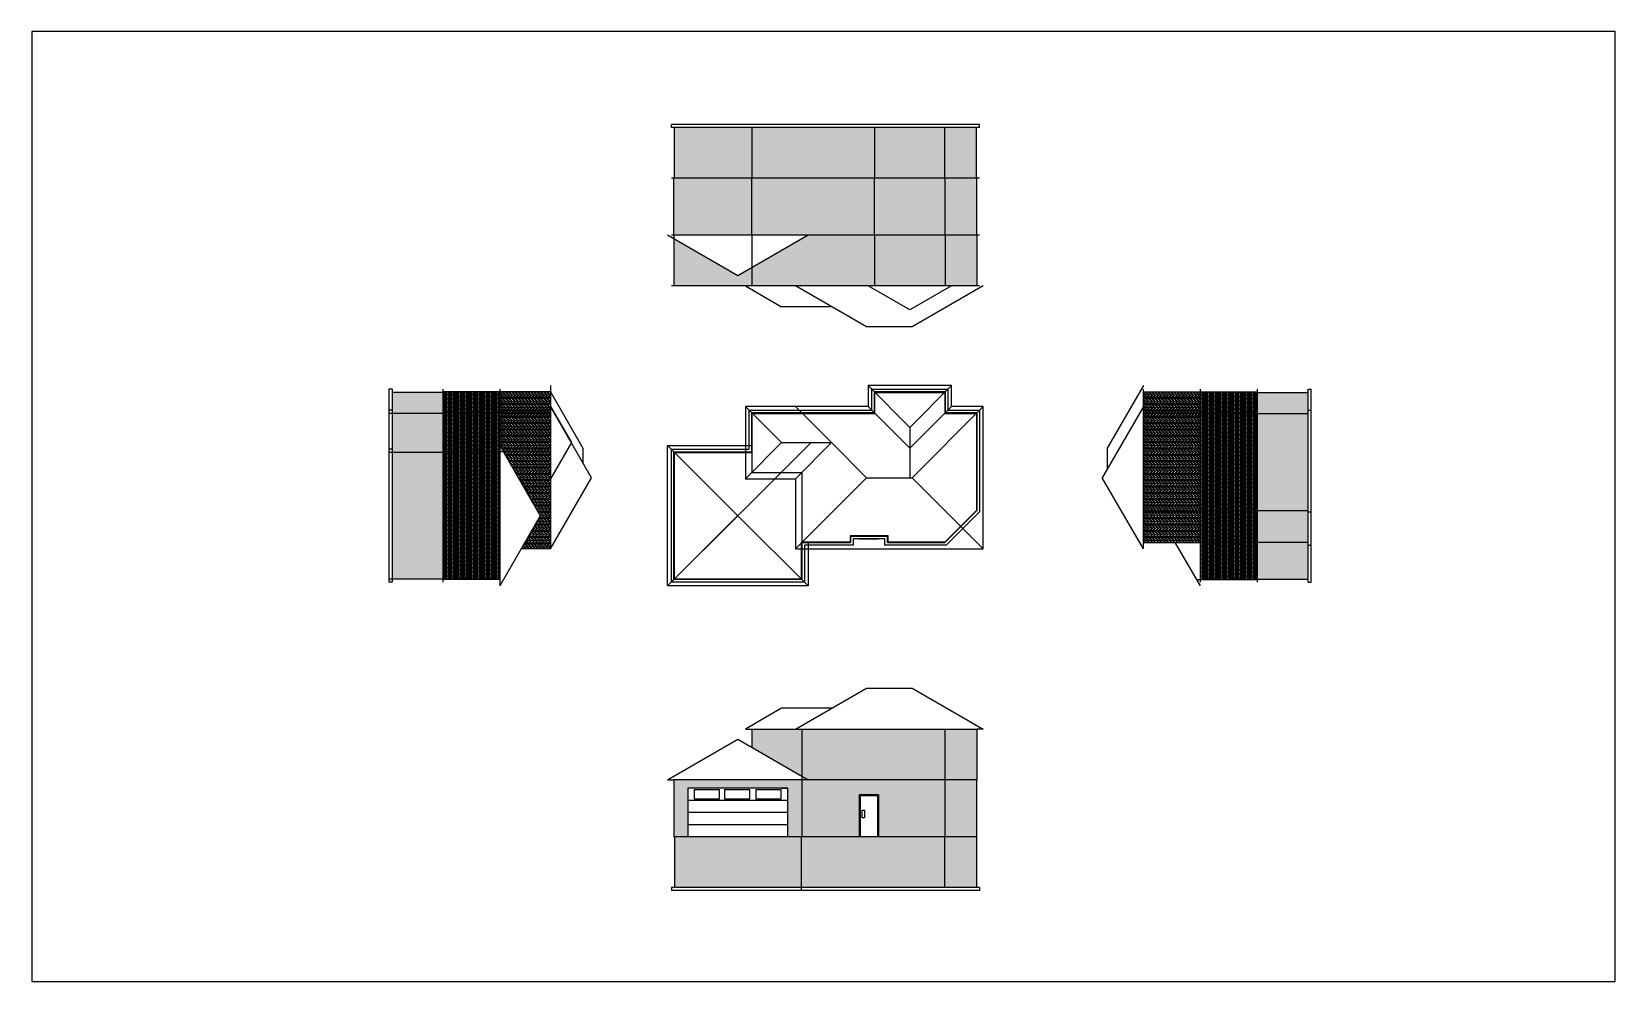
# Model space of a CAD drawing. Header units: inches. Extents: x 3882 to 20043, y -1483 to 317.
# Drawn here: x 17043 to 20043, y -1483 to 317 of the extents above; entities that cross this region are included whole.
import ezdxf

# ---------------------------------------------------------------- set-up
doc = ezdxf.new("R2010")
doc.units = ezdxf.units.IN
doc.header["$MEASUREMENT"] = 0
for name, color, linetype in [('SS - Concrete_(60)', 60, 'Continuous'), ('SS - Footings_(3)', 3, 'Continuous'), ('SS - Foundation_Wall_(2)', 2, 'Continuous'), ('SS - Masonry_(241)', 241, 'Continuous'), ('SS - Roof_(200)', 200, 'Continuous'), ('SS - Sheathing_(124)', 124, 'Continuous'), ('SS - Windows_(160)', 160, 'Continuous')]:
    doc.layers.add(name, color=color, linetype=linetype)
pattern_1 = [(90, (-240.0954, -138.6192), (-2.667, 2e-16), []), (180, (-240.0954, -138.619), (-2.667, -4), [2.667, -2.667])]
pattern_2 = [(50, (-240.095, -138.619), (14.345204, -1.255043), [1.5, -16.5]), (355, (-240.095, -138.619), (-2.775027, 15.043843), [1.2, -13.2]), (100.451444, (-238.9, -138.724), (11.570177, 13.7888), [1.274804, -14.022842]), (46.1842, (-240.095, -134.62), (21.344827, -3.310386), [2.25, -24.75]), (96.63564, (-238.317, -134.895), (18.69324, 19.482372), [1.912207, -21.034275]), (351.18416, (-240.095, -134.62), (18.69324, 19.482372), [1.8, -19.8]), (21, (-238.095, -135.619), (11.938141, -8.052378), [1.5, -16.5]), (326, (-238.095, -135.619), (4.866307, 14.503001), [1.2, -13.2]), (71.451445, (-237.1, -136.29), (16.804448, 6.450623), [1.274804, -14.022842]), (37.5, (-240.0954, -138.619), (0.2431971, 6.6578771), [0, -13.04, 0, -13.4, 0, -13.25]), (7.5, (-240.0954, -138.619), (5.2613907, 7.8882342), [0, -7.64, 0, -12.74, 0, -5.05]), (327.5, (-244.5554, -138.619), (10.6764487, -0.4510974), [0, -5, 0, -15.6, 0, -20.7]), (317.5, (-246.555, -138.619), (11.6637234, 2.0020996), [0, -6.5, 0, -10.36, 0, -14.7])]
pattern_3 = [(90, (-240.0954, -138.619), (6, -4e-16), [10, -2]), (90, (-238.0954, -140.619), (6, -4e-16), [6, -1.5, 3, -1.5]), (90, (-236.0954, -143.619), (6, -4e-16), [10, -2])]
pattern_4 = [(180, (-240.0954, -138.619), (7e-16, 6), [10, -2]), (180, (-238.0954, -136.619), (7e-16, 6), [6, -1.5, 3, -1.5]), (180, (-235.0954, -134.619), (7e-16, 6), [10, -2])]

msp = doc.modelspace()

# ---------------------------------------------------------------- hatches: boundary and pattern name
at = {"layer": 'SS - Concrete_(60)'}
h = msp.add_hatch(dxfattribs=at)
h.set_pattern_fill('AR-CONC', color=256, scale=2)
h.set_pattern_definition(pattern_2)
h.paths.add_polyline_path([(17821.48825, -480.03412), (17725.48825, -480.03412), (17725.48825, -720.03412), (17821.48825, -720.03412)])
h.paths.add_polyline_path([(17821.48825, -405.98849), (17725.48825, -405.98849), (17725.48825, -480.03412), (17821.48825, -480.03412)])
h.paths.add_polyline_path([(17821.48825, -366.4127), (17725.48825, -366.4127), (17725.48825, -405.98849), (17821.48825, -405.98849)])
at = {"layer": 'SS - Foundation_Wall_(2)'}
h = msp.add_hatch(dxfattribs=at)
h.set_pattern_fill('AR-CONC', color=256, scale=2)
h.set_pattern_definition(pattern_2)
h.paths.add_polyline_path([(18832.31573, 135.70426), (18772.31573, 135.70426), (18772.31573, 39.70426), (18832.31573, 39.70426)])
h.paths.add_polyline_path([(18772.31573, 135.70426), (18640.05617, 135.70426), (18640.05617, 39.70426), (18772.31573, 39.70426)])
h.paths.add_polyline_path([(18640.05617, 135.70426), (18407.75094, 135.70426), (18407.75094, 39.70426), (18640.05617, 39.70426)])
h.paths.add_polyline_path([(18407.75094, 135.70426), (18260.51287, 135.70426), (18260.51287, 39.70426), (18407.75094, 39.70426)])
h = msp.add_hatch(dxfattribs=at)
h.set_pattern_fill('AR-CONC', color=256, scale=2)
h.set_pattern_definition(pattern_2)
h.paths.add_polyline_path([(19460.66601, -405.98849), (19364.66601, -405.98849), (19364.66601, -589.84141), (19460.66601, -589.84141)])
h.paths.add_polyline_path([(19460.66601, -589.84141), (19364.66601, -589.84141), (19364.66601, -649.84141), (19460.66601, -649.84141)])
h.paths.add_polyline_path([(19460.66601, -649.84141), (19364.66601, -649.84141), (19364.66601, -720.03412), (19460.66601, -720.03412)])
h.paths.add_polyline_path([(19460.66601, -366.4127), (19364.66601, -366.4127), (19364.66601, -405.98849), (19460.66601, -405.98849)])
h = msp.add_hatch(dxfattribs=at)
h.set_pattern_fill('AR-CONC', color=256, scale=2)
h.set_pattern_definition(pattern_2)
h.paths.add_polyline_path([(18500.51287, -1208.55756), (18260.51287, -1208.55756), (18260.51287, -1304.55756), (18500.51287, -1304.55756)])
h.paths.add_polyline_path([(18771.72994, -1208.55756), (18500.51287, -1208.55756), (18500.51287, -1304.55756), (18771.72994, -1304.55756)])
h.paths.add_polyline_path([(18832.31573, -1208.55756), (18771.72994, -1208.55756), (18771.72994, -1304.55756), (18832.31573, -1304.55756)])
at = {"layer": 'SS - Masonry_(241)'}
h = msp.add_hatch(dxfattribs=at)
h.set_pattern_fill('AR-BRSTD', color=256)
h.set_pattern_definition([(0, (-240.0954, -138.6192), (0, 2.667), []), (90, (-240.0954, -138.619), (-4, 2.667), [2.667, -2.667])])
h.paths.add_polyline_path([(18833.31573, 39.70426), (18773.31573, 39.70426), (18773.31573, -68.29574), (18833.31573, -68.29574)])
h.paths.add_polyline_path([(18773.31573, 39.70426), (18772.31573, 39.70426), (18639.05617, 39.70426), (18639.05617, -68.29574), (18773.31573, -68.29574)])
h.paths.add_polyline_path([(18639.05617, 39.70426), (18406.75094, 39.70426), (18406.75094, -68.29574), (18639.05617, -68.29574)])
h.paths.add_polyline_path([(18406.75094, 39.70426), (18259.51287, 39.70426), (18259.51287, -68.29574), (18406.75094, -68.29574)])
h = msp.add_hatch(dxfattribs=at)
h.set_pattern_fill('AR-BRSTD', color=256, angle=90)
h.set_pattern_definition(pattern_1)
h.paths.add_polyline_path([(17929.48825, -365.4127), (17821.48825, -365.4127), (17821.48825, -404.98849), (17929.48825, -404.98849)])
h.paths.add_polyline_path([(17929.48825, -404.98849), (17821.48825, -404.98849), (17821.48825, -479.03412), (17929.48825, -479.03412)])
h.paths.add_polyline_path([(17929.48825, -479.03412), (17821.48825, -479.03412), (17821.48825, -721.03412), (17929.48825, -721.03412)])
h = msp.add_hatch(dxfattribs=at)
h.set_pattern_fill('AR-BRSTD', color=256, angle=90)
h.set_pattern_definition(pattern_1)
h.paths.add_polyline_path([(19364.66601, -650.84141), (19256.66601, -650.84141), (19256.66601, -721.03412), (19364.66601, -721.03412)])
h.paths.add_polyline_path([(19364.66601, -590.25563), (19256.66601, -590.25563), (19256.66601, -650.84141), (19364.66601, -650.84141)])
h.paths.add_polyline_path([(19364.66601, -404.98849), (19256.66601, -404.98849), (19256.66601, -590.25563), (19364.66601, -590.25563)])
h.paths.add_polyline_path([(19364.66601, -365.4127), (19256.66601, -365.4127), (19256.66601, -404.98849), (19364.66601, -404.98849)])
h = msp.add_hatch(dxfattribs=at)
h.set_pattern_fill('AR-BRSTD', color=256)
h.paths.add_polyline_path([(18611.0392, -1128.55756), (18647.0392, -1128.55756), (18647.0392, -1208.55756), (18772.72994, -1208.55756), (18772.72994, -1100.55756), (18501.51287, -1100.55756), (18501.51287, -1208.55756), (18611.0392, -1208.55756)])
h.paths.add_polyline_path([(18833.31573, -1100.55756), (18832.31573, -1100.55756), (18772.72994, -1100.55756), (18772.72994, -1208.55756), (18832.31573, -1208.55756), (18833.31573, -1208.55756)])
h.paths.add_polyline_path([(18501.51287, -1100.55756), (18260.51287, -1100.55756), (18259.51287, -1100.55756), (18259.51287, -1208.55756), (18260.51287, -1208.55756), (18285.6652, -1208.55756), (18285.6652, -1116.66006), (18475.05396, -1116.66006), (18475.05396, -1208.55756), (18500.51287, -1208.55756), (18501.51287, -1208.55756)])
at = {"layer": 'SS - Sheathing_(124)'}
h = msp.add_hatch(dxfattribs=at)
h.set_pattern_fill('GOST_WOOD', color=256, angle=90)
h.set_pattern_definition(pattern_4)
h.paths.add_polyline_path([(18833.31573, -68.29574), (18773.31573, -68.29574), (18773.31573, -164.29574), (18833.31573, -164.29574)])
h.paths.add_polyline_path([(18773.31573, -68.29574), (18639.05617, -68.29574), (18639.05617, -164.29574), (18773.31573, -164.29574)])
h.paths.add_polyline_path([(18639.05617, -68.29574), (18513.51287, -68.29574), (18406.75094, -129.93478), (18406.75094, -164.29574), (18639.05617, -164.29574)])
h.paths.add_polyline_path([(18259.51287, -75.22395), (18259.51287, -164.29574), (18406.75094, -164.29574), (18406.75094, -129.93478), (18380.51287, -145.08333)])
h = msp.add_hatch(dxfattribs=at)
h.set_pattern_fill('GOST_WOOD', color=256)
h.set_pattern_definition(pattern_3)
h.paths.add_polyline_path([(18025.48825, -527.91495), (17964.63782, -527.91495), (18006.27584, -600.03412), (17970.01403, -662.84141), (18025.48825, -662.84141)])
h.paths.add_polyline_path([(18025.48825, -479.03412), (17936.41646, -479.03412), (17964.63782, -527.91495), (18025.48825, -527.91495)])
h.paths.add_polyline_path([(18025.48825, -432.54248), (17929.48825, -432.54248), (17929.48825, -461.48849), (18025.48825, -461.48849)])
h.paths.add_polyline_path([(18025.48825, -461.48849), (17929.48825, -461.48849), (17929.48825, -467.03412), (17936.41646, -479.03412), (18025.48825, -479.03412)])
h.paths.add_polyline_path([(18025.48825, -404.98849), (17929.48825, -404.98849), (17929.48825, -432.54248), (18025.48825, -432.54248)])
h.paths.add_polyline_path([(18025.48825, -365.4127), (17929.48825, -365.4127), (17929.48825, -392.98849), (18025.48825, -392.98849)])
h.paths.add_polyline_path([(18025.48825, -392.98849), (17929.48825, -392.98849), (17929.48825, -404.98849), (18025.48825, -404.98849)])
h = msp.add_hatch(dxfattribs=at)
h.set_pattern_fill('GOST_WOOD', color=256)
h.set_pattern_definition(pattern_3)
h.paths.add_polyline_path([(19256.66601, -590.25563), (19148.66601, -590.25563), (19148.66601, -650.84141), (19256.66601, -650.84141)])
h.paths.add_polyline_path([(19256.66601, -404.98849), (19148.66601, -404.98849), (19148.66601, -590.25563), (19256.66601, -590.25563)])
h.paths.add_polyline_path([(19256.66601, -365.4127), (19148.66601, -365.4127), (19148.66601, -404.98849), (19256.66601, -404.98849)])
h = msp.add_hatch(dxfattribs=at)
h.set_pattern_fill('GOST_WOOD', color=256, angle=90)
h.set_pattern_definition(pattern_4)
h.paths.add_polyline_path([(18501.51287, -1004.55756), (18406.75094, -1004.55756), (18406.75094, -1038.91852), (18501.51287, -1093.62935)])
h.paths.add_polyline_path([(18772.72994, -1004.55756), (18501.51287, -1004.55756), (18501.51287, -1093.62935), (18513.51287, -1100.55756), (18772.72994, -1100.55756)])
h.paths.add_polyline_path([(18833.31573, -1004.55756), (18832.31573, -1004.55756), (18772.72994, -1004.55756), (18772.72994, -1100.55756), (18832.31573, -1100.55756), (18833.31573, -1100.55756)])

# ---------------------------------------------------------------- linework, layer by layer
for p, q in [((18380.51287, -145.08333), (18247.51287, -68.29574)), ((18513.51287, -68.29574), (18380.51287, -145.08333)), ((18394.75094, -164.29574), (18463.25094, -203.84424)), ((18624.43934, -242.19557), (18489.51287, -164.29574)), ((18706.18595, -209.98134), (18627.05617, -164.29574)), ((18785.31573, -164.29574), (18706.18595, -209.98134)), ((18845.31573, -164.29574), (18710.38926, -242.19557)), ((18558.01287, -203.84424), (18463.25094, -203.84424)), ((18710.38926, -242.19557), (18624.43934, -242.19557)), ((19148.66601, -353.4127), (19080.13132, -472.11826)), ((18025.48825, -365.4127), (18087.09474, -472.11826)), ((18103.38808, -527.91495), (18025.48825, -392.98849)), ((18025.48825, -392.98849), (18065.03675, -461.48849)), ((19148.66601, -392.98849), (19070.76618, -527.91495)), ((17929.48825, -467.03412), (18006.27584, -600.03412)), ((18065.03675, -461.48849), (18025.48825, -529.98849)), ((18087.09474, -472.11826), (18087.09474, -499.69405)), ((19080.13132, -472.11826), (19080.13132, -511.69405)), ((18025.48825, -662.84141), (18103.38808, -527.91495)), ((19148.66601, -662.84141), (19070.76618, -527.91495)), ((18006.27584, -600.03412), (17929.48825, -733.03412)), ((18247.51287, -733.03412), (18380.51287, -600.03412)), ((18611.0392, -643.84141), (18647.0392, -643.84141)), ((19256.66601, -733.03412), (19209.21203, -650.84141)), ((18489.51287, -1004.55756), (18624.43934, -926.65773)), ((18624.43934, -926.65773), (18710.38926, -926.65773)), ((18710.38926, -926.65773), (18845.31573, -1004.55756)), ((18463.25094, -965.00906), (18394.75094, -1004.55756)), ((18558.01287, -965.00906), (18463.25094, -965.00906)), ((18845.31573, -1004.55756), (18833.31573, -1004.55756)), ((18247.51287, -1100.55756), (18380.51287, -1023.76997)), ((18380.51287, -1023.76997), (18513.51287, -1100.55756)), ((18247.51287, -1100.55756), (18259.51287, -1100.55756)), ((18500.51287, -1208.55756), (18475.05396, -1208.55756))]:
    msp.add_line(p, q)
msp.add_lwpolyline([(17042.71999, -1482.52153), (19442.71999, -1482.52153), (20042.71999, -1482.52153), (20042.71999, 317.47847), (17042.71999, 317.47847)], close=True)
at = {"layer": 'SS - Footings_(3)'}
for p, q in [((18838.31573, 141.70426), (18254.51287, 141.70426)), ((18254.51287, 135.70426), (18254.51287, 141.70426)), ((18838.31573, 135.70426), (18254.51287, 135.70426)), ((18838.31573, 135.70426), (18838.31573, 141.70426)), ((17719.48825, -360.4127), (17719.48825, -726.03412)), ((17725.48825, -360.4127), (17719.48825, -360.4127)), ((17725.48825, -360.4127), (17725.48825, -726.03412)), ((19460.66601, -360.4127), (19466.66601, -360.4127)), ((19460.66601, -726.03412), (19460.66601, -360.4127)), ((19466.66601, -726.03412), (19466.66601, -360.4127)), ((17725.48825, -399.98849), (17719.48825, -399.98849)), ((19460.66601, -399.98849), (19466.66601, -399.98849)), ((17725.48825, -474.03412), (17719.48825, -474.03412)), ((19460.66601, -592.32669), (19466.66601, -592.32669)), ((19460.66601, -655.84141), (19466.66601, -655.84141)), ((17725.48825, -726.03412), (17719.48825, -726.03412)), ((19460.66601, -726.03412), (19466.66601, -726.03412)), ((18838.31573, -1304.55756), (18254.51287, -1304.55756)), ((18254.51287, -1304.55756), (18254.51287, -1310.55756)), ((18838.31573, -1310.55756), (18254.51287, -1310.55756)), ((18838.31573, -1304.55756), (18838.31573, -1310.55756))]:
    msp.add_line(p, q, dxfattribs=at)
msp.add_lwpolyline([(18401.75094, -474.03412), (18401.75094, -399.98849), (18634.05617, -399.98849), (18634.05617, -360.4127), (18778.31573, -360.4127), (18778.31573, -399.98849), (18838.31573, -399.98849), (18838.31573, -592.32669), (18774.80101, -655.84141), (18659.09157, -655.84141), (18659.09157, -643.84141), (18599.09157, -643.84141), (18599.09157, -655.84141), (18506.51287, -655.84141), (18506.51287, -726.03412), (18254.51287, -726.03412), (18254.51287, -474.03412)], close=True, dxfattribs=at)
at = {"layer": 'SS - Foundation_Wall_(2)'}
for p, q in [((18260.51287, 39.70426), (18260.51287, 135.70426)), ((18407.75094, 39.70426), (18407.75094, 135.70426)), ((18640.05617, 39.70426), (18640.05617, 135.70426)), ((18772.31573, 39.70426), (18772.31573, 135.70426)), ((18832.31573, 39.70426), (18832.31573, 135.70426)), ((18838.31573, 39.70426), (18254.51287, 39.70426)), ((17821.48825, -366.4127), (17725.48825, -366.4127)), ((17821.48825, -360.4127), (17821.48825, -726.03412)), ((19364.66601, -726.03412), (19364.66601, -360.4127)), ((19364.66601, -366.4127), (19460.66601, -366.4127)), ((17821.48825, -405.98849), (17719.48825, -405.98849)), ((19364.66601, -405.98849), (19460.66601, -405.98849)), ((17821.48825, -480.03412), (17719.48825, -480.03412)), ((19364.66601, -589.84141), (19460.66601, -589.84141)), ((19364.66601, -649.84141), (19460.66601, -649.84141)), ((17821.48825, -720.03412), (17719.48825, -720.03412)), ((19364.66601, -720.03412), (19460.66601, -720.03412)), ((18832.31573, -1208.55756), (18260.51287, -1208.55756)), ((18260.51287, -1208.55756), (18260.51287, -1304.55756)), ((18500.51287, -1208.55756), (18500.51287, -1310.55756)), ((18771.72994, -1208.55756), (18771.72994, -1304.55756)), ((18832.31573, -1208.55756), (18832.31573, -1304.55756))]:
    msp.add_line(p, q, dxfattribs=at)
msp.add_lwpolyline([(18407.75094, -480.03412), (18407.75094, -405.98849), (18640.05617, -405.98849), (18640.05617, -366.4127), (18772.31573, -366.4127), (18772.31573, -405.98849), (18832.31573, -405.98849), (18832.31573, -589.84141), (18772.31573, -649.84141), (18665.09157, -649.84141), (18665.09157, -637.84141), (18593.09157, -637.84141), (18593.09157, -649.84141), (18500.51287, -649.84141), (18500.51287, -720.03412), (18260.51287, -720.03412), (18260.51287, -480.03412)], close=True, dxfattribs=at)
at = {"layer": 'SS - Masonry_(241)'}
for p, q in [((18259.51287, -68.29574), (18259.51287, 39.70426)), ((18406.75094, -68.29574), (18406.75094, 39.70426)), ((18639.05617, -68.29574), (18639.05617, 39.70426)), ((18773.31573, -68.29574), (18773.31573, 39.70426)), ((18833.31573, -68.29574), (18833.31573, 39.70426)), ((18838.31573, -68.29574), (18254.51287, -68.29574)), ((17929.48825, -365.4127), (17821.48825, -365.4127)), ((17929.48825, -360.4127), (17929.48825, -733.03412)), ((19256.66601, -726.03412), (19256.66601, -360.4127)), ((19256.66601, -365.4127), (19364.66601, -365.4127)), ((17929.48825, -404.98849), (17821.48825, -404.98849)), ((19256.66601, -404.98849), (19364.66601, -404.98849)), ((17929.48825, -479.03412), (17821.48825, -479.03412)), ((19256.66601, -590.25563), (19364.66601, -590.25563)), ((19256.66601, -650.84141), (19364.66601, -650.84141)), ((17929.48825, -721.03412), (17821.48825, -721.03412)), ((19256.66601, -721.03412), (19364.66601, -721.03412)), ((18501.51287, -1100.55756), (18501.51287, -1208.55756)), ((18772.72994, -1100.55756), (18772.72994, -1208.55756))]:
    msp.add_line(p, q, dxfattribs=at)
for points in [[(18614.09157, -638.84141), (18594.09157, -638.84141), (18594.09157, -650.84141), (18501.51287, -650.84141), (18501.51287, -721.03412), (18259.51287, -721.03412), (18259.51287, -479.03412), (18406.75094, -479.03412), (18406.75094, -404.98849), (18639.05617, -404.98849), (18639.05617, -365.4127), (18773.31573, -365.4127), (18773.31573, -404.98849), (18833.31573, -404.98849), (18833.31573, -590.25563), (18772.72994, -650.84141), (18664.09157, -650.84141), (18664.09157, -638.84141), (18650.09157, -638.84141)], [(18513.51287, -650.84141), (18513.51287, -733.03412), (18247.51287, -733.03412), (18247.51287, -467.03412), (18406.75094, -467.03412)], [(18832.31573, -1208.55756), (18833.31573, -1208.55756), (18833.31573, -1100.55756), (18832.31573, -1100.55756), (18260.51287, -1100.55756), (18259.51287, -1100.55756), (18259.51287, -1208.55756), (18260.51287, -1208.55756)]]:
    msp.add_lwpolyline(points, dxfattribs=at)
at = {"layer": 'SS - Roof_(200)'}
for p, q in [((18627.05617, -353.4127), (18706.18595, -432.54248)), ((18706.18595, -432.54248), (18785.31573, -353.4127)), ((18394.75094, -392.98849), (18463.25094, -461.48849)), ((18489.51287, -392.98849), (18558.01287, -461.48849)), ((18627.05617, -392.98849), (18706.18595, -472.11826)), ((18706.18595, -472.11826), (18785.31573, -392.98849)), ((18845.31573, -392.98849), (18710.38926, -527.91495)), ((18706.18595, -432.54248), (18706.18595, -527.91495)), ((18247.51287, -733.03412), (18519.05851, -461.48849)), ((18247.51287, -467.03412), (18380.51287, -600.03412)), ((18463.25094, -461.48849), (18394.75094, -529.98849)), ((18463.25094, -461.48849), (18558.01287, -461.48849)), ((18558.01287, -461.48849), (18489.51287, -529.98849)), ((18558.01287, -461.48849), (18624.43934, -527.91495)), ((18624.43934, -527.91495), (18489.51287, -662.84141)), ((18624.43934, -527.91495), (18710.38926, -527.91495)), ((18710.38926, -527.91495), (18845.31573, -662.84141)), ((18380.51287, -600.03412), (18513.51287, -733.03412))]:
    msp.add_line(p, q, dxfattribs=at)
at = {"layer": 'SS - Sheathing_(124)'}
for p, q in [((18259.51287, -68.29574), (18259.51287, -164.29574)), ((18406.75094, -68.29574), (18406.75094, -164.29574)), ((18639.05617, -68.29574), (18639.05617, -164.29574)), ((18773.31573, -68.29574), (18773.31573, -164.29574)), ((18833.31573, -68.29574), (18833.31573, -164.29574)), ((18838.31573, -164.29574), (18254.51287, -164.29574)), ((18025.48825, -353.4127), (18025.48825, -662.84141)), ((18785.31573, -353.4127), (18627.05617, -353.4127)), ((18627.05617, -353.4127), (18627.05617, -392.98849)), ((18785.31573, -392.98849), (18785.31573, -353.4127)), ((18025.48825, -365.4127), (17929.48825, -365.4127)), ((19148.66601, -662.84141), (19148.66601, -360.4127)), ((19148.66601, -365.4127), (19256.66601, -365.4127)), ((18025.48825, -404.98849), (17929.48825, -404.98849)), ((18627.05617, -392.98849), (18394.75094, -392.98849)), ((18394.75094, -392.98849), (18394.75094, -529.98849)), ((18845.31573, -392.98849), (18785.31573, -392.98849)), ((18845.31573, -662.84141), (18845.31573, -392.98849)), ((19148.66601, -404.98849), (19256.66601, -404.98849)), ((18025.48825, -479.03412), (17929.48825, -479.03412)), ((18394.75094, -529.98849), (18489.51287, -529.98849)), ((18489.51287, -529.98849), (18489.51287, -662.84141)), ((19148.66601, -590.25563), (19256.66601, -590.25563)), ((19148.66601, -650.84141), (19256.66601, -650.84141)), ((18025.48825, -662.84141), (17970.01403, -662.84141)), ((18489.51287, -662.84141), (18606.09157, -662.84141)), ((18606.09157, -662.84141), (18652.09157, -662.84141)), ((18652.09157, -662.84141), (18845.31573, -662.84141)), ((19249.7378, -721.03412), (19256.66601, -721.03412)), ((18406.75094, -1004.55756), (18406.75094, -1038.91852)), ((18501.51287, -1004.55756), (18501.51287, -1100.55756)), ((18772.72994, -1004.55756), (18772.72994, -1100.55756))]:
    msp.add_line(p, q, dxfattribs=at)
for points in [[(18406.75094, -404.98849), (18406.75094, -517.98849), (18501.51287, -517.98849), (18501.51287, -650.84141), (18594.09157, -650.84141), (18594.09157, -638.84141), (18664.09157, -638.84141), (18664.09157, -650.84141), (18772.72994, -650.84141), (18833.31573, -590.25563), (18833.31573, -404.98849), (18773.31573, -404.98849), (18773.31573, -365.4127), (18639.05617, -365.4127), (18639.05617, -404.98849), (18406.75094, -404.98849), (18406.75094, -479.03412)], [(18394.75094, -1004.55756), (18832.31573, -1004.55756), (18833.31573, -1004.55756), (18833.31573, -1100.55756)]]:
    msp.add_lwpolyline(points, dxfattribs=at)
at = {"layer": 'SS - Windows_(160)'}
for p, q in [((18475.05396, -1116.66006), (18285.6652, -1116.66006)), ((18285.6652, -1116.66006), (18285.6652, -1208.55756)), ((18475.05396, -1139.63444), (18285.6652, -1139.63444)), ((18475.05396, -1208.55756), (18475.05396, -1116.66006)), ((18475.05396, -1162.60881), (18285.6652, -1162.60881)), ((18475.05396, -1185.58318), (18285.6652, -1185.58318))]:
    msp.add_line(p, q, dxfattribs=at)
for points in [[(18345.58383, -1119.66313), (18297.69075, -1119.66313), (18297.69075, -1136.81824), (18345.58383, -1136.81824)], [(18403.38773, -1119.66313), (18355.49465, -1119.66313), (18355.49465, -1136.81824), (18403.38773, -1136.81824)], [(18462.25542, -1119.66313), (18414.36233, -1119.66313), (18414.36233, -1136.81824), (18462.25542, -1136.81824)], [(18475.05396, -1116.66006), (18463.05396, -1116.66006), (18463.05396, -1116.66006), (18475.05396, -1116.66006)], [(18611.0392, -1208.55756), (18611.0392, -1128.55756), (18647.0392, -1128.55756), (18647.0392, -1208.55756)], [(18615.93127, -1158.36503), (18620.58175, -1158.36503), (18620.58175, -1172.70349), (18615.93127, -1172.70349)]]:
    msp.add_lwpolyline(points, close=True, dxfattribs=at)
msp.add_lwpolyline([(18613.0392, -1208.55756), (18613.0392, -1130.55756), (18645.0392, -1130.55756), (18645.0392, -1208.55756)], dxfattribs=at)

doc.saveas('drawing.dxf')
